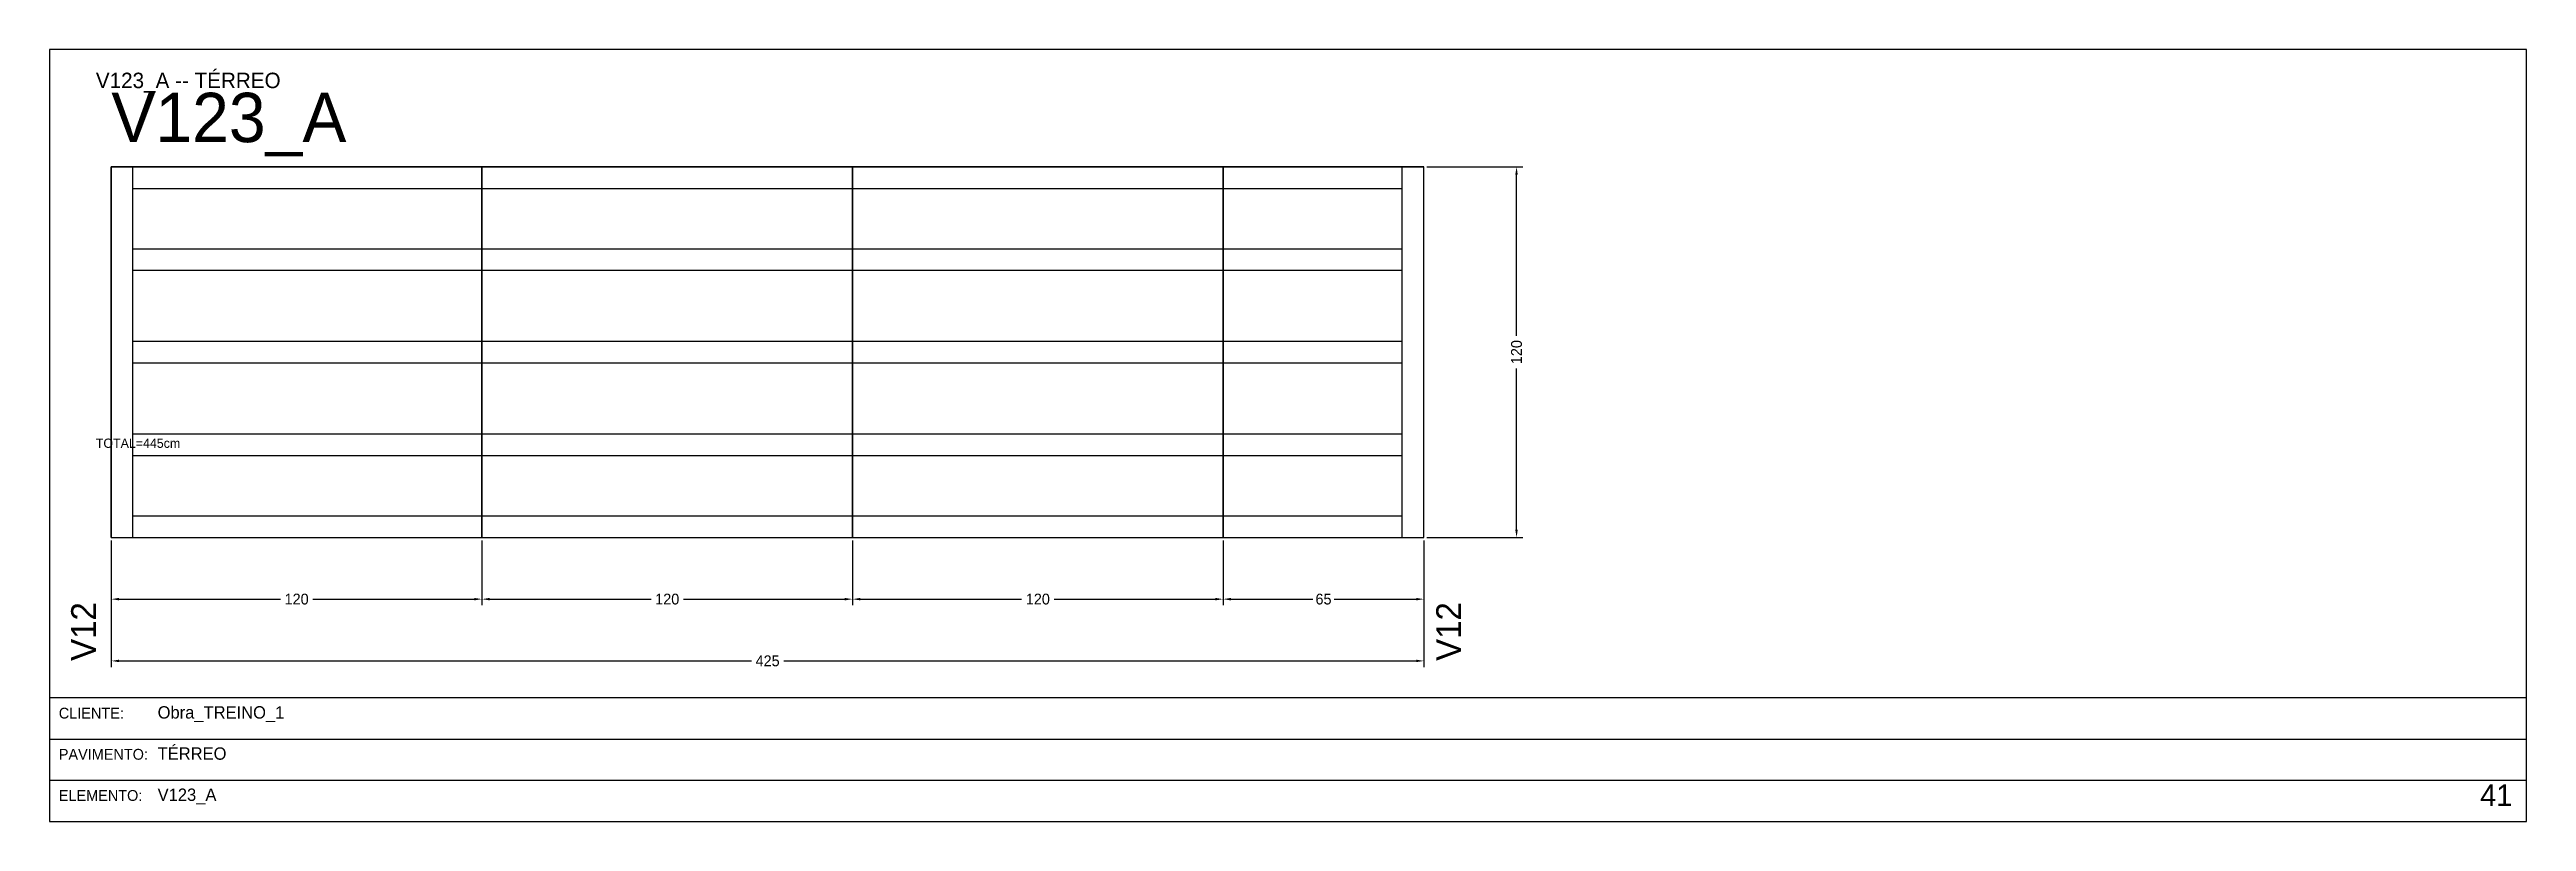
# Model space of a CAD drawing. Header units: metres. Extents: x 0 to 3268, y -4496 to 124.
# Drawn here: x 0 to 802, y -3152 to -2902 of the extents above; entities that cross this region are included whole.
import ezdxf

# ---------------------------------------------------------------- set-up
doc = ezdxf.new("R2010")
doc.units = ezdxf.units.M
for name, color, linetype in [('5', 5, 'Continuous'), ('BORDA_CELULA', 9, 'Continuous'), ('CARIMBO', 9, 'Continuous'), ('COTA', 241, 'Continuous'), ('NOMENCLATURA', 7, 'Continuous'), ('Painéis', 200, 'Continuous'), ('SARR_2.2x7', 40, 'Continuous')]:
    doc.layers.add(name, color=color, linetype=linetype)
doc.dimstyles.new('COTA', dxfattribs={"dimtxt": 3.5, "dimasz": 2.5, "dimexe": 2, "dimexo": 1, "dimgap": 0.9, "dimtad": 1, "dimdec": 0, "dimrnd": 1, "dimcen": 2.5, "dimclrd": 4, "dimclre": 4, "dimclrt": 4, "dimazin": 3, "dimtfac": 1, "dimtmove": 0, "dimatfit": 3})

msp = doc.modelspace()

# ---------------------------------------------------------------- texts
at = {"layer": '5'}
for p in [(15, -3100), (457, -3100)]:
    msp.add_text('V12', height=8, rotation=90, dxfattribs=at).set_placement(p)
at = {"layer": 'CARIMBO', "color": 9}
for s, p in [('CLIENTE:', (3, -3118.67)), ('PAVIMENTO:', (3, -3132)), ('ELEMENTO:', (3, -3145.33))]:
    msp.add_text(s, height=3.5, dxfattribs=at).set_placement(p)
at = {"layer": 'CARIMBO', "color": 2}
for s, p in [('Obra_TREINO_1', (35, -3118.67)), ('TÉRREO', (35, -3132)), ('V123_A', (35, -3145.33))]:
    msp.add_text(s, height=4, dxfattribs=at).set_placement(p)
at = {"layer": 'CARIMBO', "color": 3}
msp.add_text('41', height=7, dxfattribs=at).set_placement((787, -3147))
at = {"layer": 'COTA'}
msp.add_text('TOTAL=445cm', height=3, dxfattribs=at).set_placement((15, -3031))
at = {"layer": 'NOMENCLATURA'}
for s, height, p in [('V123_A -- TÉRREO', 5, (15, -2914.5)), ('V123_A', 16, (20, -2932))]:
    msp.add_text(s, height=height, dxfattribs=at).set_placement(p)

# ---------------------------------------------------------------- blocks, each defined once
blk = doc.blocks.new('_CLOSEDFILLED')
at = {"color": 0, "linetype": 'BYBLOCK'}
blk.add_solid([(-1, 0.16), (0, 0), (-1, -0.16)], dxfattribs=at)
blk = doc.blocks.new('*D373')
at = {"color": 4}
for p, q in [((20, -3061), (20, -3082)), ((140, -3061), (140, -3082)), ((22.5, -3080), (74.75, -3080)), ((85.25, -3080), (137.5, -3080))]:
    blk.add_line(p, q, dxfattribs=at)
at = {"layer": 'Defpoints'}
for p in [(20, -3060), (140, -3060), (20, -3080)]:
    blk.add_point(p, dxfattribs=at)
at = {"layer": 'COTA', "color": 4, "xscale": 2.5, "yscale": 2.5, "rotation": 180}
blk.add_blockref('_CLOSEDFILLED', (20, -3080), dxfattribs=at)
at = {"layer": 'COTA', "color": 4, "xscale": 2.5, "yscale": 2.5}
blk.add_blockref('_CLOSEDFILLED', (140, -3080), dxfattribs=at)
at = {"layer": 'COTA', "color": 4, "insert": (80, -3080), "char_height": 3.5, "attachment_point": 5}
blk.add_mtext('120', dxfattribs=at)
blk = doc.blocks.new('*D374')
at = {"color": 4}
for p, q in [((140, -3061), (140, -3082)), ((260, -3061), (260, -3082)), ((142.5, -3080), (194.75, -3080)), ((205.25, -3080), (257.5, -3080))]:
    blk.add_line(p, q, dxfattribs=at)
at = {"layer": 'Defpoints'}
for p in [(140, -3060), (260, -3060), (140, -3080)]:
    blk.add_point(p, dxfattribs=at)
at = {"layer": 'COTA', "color": 4, "xscale": 2.5, "yscale": 2.5, "rotation": 180}
blk.add_blockref('_CLOSEDFILLED', (140, -3080), dxfattribs=at)
at = {"layer": 'COTA', "color": 4, "xscale": 2.5, "yscale": 2.5}
blk.add_blockref('_CLOSEDFILLED', (260, -3080), dxfattribs=at)
at = {"layer": 'COTA', "color": 4, "insert": (200, -3080), "char_height": 3.5, "attachment_point": 5}
blk.add_mtext('120', dxfattribs=at)
blk = doc.blocks.new('*D375')
at = {"color": 4}
for p, q in [((260, -3061), (260, -3082)), ((380, -3061), (380, -3082)), ((262.5, -3080), (314.75, -3080)), ((325.25, -3080), (377.5, -3080))]:
    blk.add_line(p, q, dxfattribs=at)
at = {"layer": 'Defpoints'}
for p in [(260, -3060), (380, -3060), (260, -3080)]:
    blk.add_point(p, dxfattribs=at)
at = {"layer": 'COTA', "color": 4, "xscale": 2.5, "yscale": 2.5, "rotation": 180}
blk.add_blockref('_CLOSEDFILLED', (260, -3080), dxfattribs=at)
at = {"layer": 'COTA', "color": 4, "xscale": 2.5, "yscale": 2.5}
blk.add_blockref('_CLOSEDFILLED', (380, -3080), dxfattribs=at)
at = {"layer": 'COTA', "color": 4, "insert": (320, -3080), "char_height": 3.5, "attachment_point": 5}
blk.add_mtext('120', dxfattribs=at)
blk = doc.blocks.new('*D376')
at = {"color": 4}
for p, q in [((380, -3061), (380, -3082)), ((445, -3061), (445, -3082)), ((382.5, -3080), (409, -3080)), ((416, -3080), (442.5, -3080))]:
    blk.add_line(p, q, dxfattribs=at)
at = {"layer": 'Defpoints'}
for p in [(380, -3060), (445, -3060), (380, -3080)]:
    blk.add_point(p, dxfattribs=at)
at = {"layer": 'COTA', "color": 4, "xscale": 2.5, "yscale": 2.5, "rotation": 180}
blk.add_blockref('_CLOSEDFILLED', (380, -3080), dxfattribs=at)
at = {"layer": 'COTA', "color": 4, "xscale": 2.5, "yscale": 2.5}
blk.add_blockref('_CLOSEDFILLED', (445, -3080), dxfattribs=at)
at = {"layer": 'COTA', "color": 4, "insert": (412.5, -3080), "char_height": 3.5, "attachment_point": 5}
blk.add_mtext('65', dxfattribs=at)
blk = doc.blocks.new('*D377')
at = {"color": 4}
for p, q in [((20, -3061), (20, -3102)), ((445, -3061), (445, -3102)), ((22.5, -3100), (227.25, -3100)), ((237.75, -3100), (442.5, -3100))]:
    blk.add_line(p, q, dxfattribs=at)
at = {"layer": 'Defpoints'}
for p in [(20, -3060), (445, -3060), (20, -3100)]:
    blk.add_point(p, dxfattribs=at)
at = {"layer": 'COTA', "color": 4, "xscale": 2.5, "yscale": 2.5, "rotation": 180}
blk.add_blockref('_CLOSEDFILLED', (20, -3100), dxfattribs=at)
at = {"layer": 'COTA', "color": 4, "xscale": 2.5, "yscale": 2.5}
blk.add_blockref('_CLOSEDFILLED', (445, -3100), dxfattribs=at)
at = {"layer": 'COTA', "color": 4, "insert": (232.5, -3100), "char_height": 3.5, "attachment_point": 5}
blk.add_mtext('425', dxfattribs=at)
blk = doc.blocks.new('*D378')
at = {"color": 4}
for p, q in [((446, -2940), (477, -2940)), ((475, -2994.75), (475, -2942.5)), ((475, -3057.5), (475, -3005.25)), ((446, -3060), (477, -3060))]:
    blk.add_line(p, q, dxfattribs=at)
at = {"layer": 'Defpoints'}
for p in [(445, -2940), (445, -3060), (475, -3060)]:
    blk.add_point(p, dxfattribs=at)
at = {"layer": 'COTA', "color": 4, "xscale": 2.5, "yscale": 2.5}
for p, rotation in [((475, -2940), 90), ((475, -3060), 270)]:
    blk.add_blockref('_CLOSEDFILLED', p, dxfattribs=dict(at, rotation=rotation))
at = {"layer": 'COTA', "color": 4, "insert": (475, -3000), "char_height": 3.5, "attachment_point": 5, "rotation": 90}
blk.add_mtext('120', dxfattribs=at)
blk = doc.blocks.new('*D379')
at = {"color": 4}
for p, q in [((446, -2940), (477, -2940)), ((475, -2994.75), (475, -2942.5)), ((475, -3057.5), (475, -3005.25)), ((446, -3060), (477, -3060))]:
    blk.add_line(p, q, dxfattribs=at)
at = {"layer": 'Defpoints'}
for p in [(445, -2940), (445, -3060), (475, -3060)]:
    blk.add_point(p, dxfattribs=at)
at = {"layer": 'COTA', "color": 4, "xscale": 2.5, "yscale": 2.5}
for p, rotation in [((475, -2940), 90), ((475, -3060), 270)]:
    blk.add_blockref('_CLOSEDFILLED', p, dxfattribs=dict(at, rotation=rotation))
at = {"layer": 'COTA', "color": 4, "insert": (475, -3000), "char_height": 3.5, "attachment_point": 5, "rotation": 90}
blk.add_mtext('120', dxfattribs=at)
blk = doc.blocks.new('*D380')
at = {"color": 4}
for p, q in [((446, -2940), (477, -2940)), ((475, -2994.75), (475, -2942.5)), ((475, -3057.5), (475, -3005.25)), ((446, -3060), (477, -3060))]:
    blk.add_line(p, q, dxfattribs=at)
at = {"layer": 'Defpoints'}
for p in [(445, -2940), (445, -3060), (475, -3060)]:
    blk.add_point(p, dxfattribs=at)
at = {"layer": 'COTA', "color": 4, "xscale": 2.5, "yscale": 2.5}
for p, rotation in [((475, -2940), 90), ((475, -3060), 270)]:
    blk.add_blockref('_CLOSEDFILLED', p, dxfattribs=dict(at, rotation=rotation))
at = {"layer": 'COTA', "color": 4, "insert": (475, -3000), "char_height": 3.5, "attachment_point": 5, "rotation": 90}
blk.add_mtext('120', dxfattribs=at)
blk = doc.blocks.new('*D381')
at = {"color": 4}
for p, q in [((446, -2940), (477, -2940)), ((475, -2994.75), (475, -2942.5)), ((475, -3057.5), (475, -3005.25)), ((446, -3060), (477, -3060))]:
    blk.add_line(p, q, dxfattribs=at)
at = {"layer": 'Defpoints'}
for p in [(445, -2940), (445, -3060), (475, -3060)]:
    blk.add_point(p, dxfattribs=at)
at = {"layer": 'COTA', "color": 4, "xscale": 2.5, "yscale": 2.5}
for p, rotation in [((475, -2940), 90), ((475, -3060), 270)]:
    blk.add_blockref('_CLOSEDFILLED', p, dxfattribs=dict(at, rotation=rotation))
at = {"layer": 'COTA', "color": 4, "insert": (475, -3000), "char_height": 3.5, "attachment_point": 5, "rotation": 90}
blk.add_mtext('120', dxfattribs=at)

# ---------------------------------------------------------------- dimensions: what is measured, and where the dimension line sits
at = {"layer": 'COTA'}
for picture in ['*D378', '*D379', '*D380', '*D381']:
    dim = msp.add_linear_dim(base=(475, -3060), p1=(445, -3060), p2=(445, -2940), angle=90, dimstyle='COTA', dxfattribs=at)
    dim.commit()
    dim.dimension.update_dxf_attribs({"geometry": picture, "text_midpoint": (475, -3000)})
for base, p1, p2, picture, middle in [((20, -3080), (20, -3060), (140, -3060), '*D373', (80, -3080)), ((20, -3100), (20, -3060), (445, -3060), '*D377', (232.5, -3100)), ((140, -3080), (140, -3060), (260, -3060), '*D374', (200, -3080)), ((260, -3080), (260, -3060), (380, -3060), '*D375', (320, -3080)), ((380, -3080), (380, -3060), (445, -3060), '*D376', (412.5, -3080))]:
    dim = msp.add_linear_dim(base=base, p1=p1, p2=p2, dimstyle='COTA', dxfattribs=at)
    dim.commit()
    dim.dimension.update_dxf_attribs({"geometry": picture, "text_midpoint": middle})

# ---------------------------------------------------------------- linework, layer by layer
at = {"layer": 'BORDA_CELULA'}
for points in [[(0, -3152), (802, -3152), (802, -2902), (0, -2902)], [(0, -3152), (802, -3152), (802, -3112), (0, -3112)]]:
    msp.add_lwpolyline(points, close=True, dxfattribs=at)
at = {"layer": 'CARIMBO'}
for p, q in [((0, -3125.33), (802, -3125.33)), ((0, -3138.67), (802, -3138.67)), ((0, -3152), (802, -3152))]:
    msp.add_line(p, q, dxfattribs=at)
at = {"layer": 'Painéis'}
for points in [[(20, -3060), (20, -2940)], [(20, -2940), (140, -2940)], [(20, -3060), (140, -3060), (140, -2940), (20, -2940), (20, -3060)], [(140, -3060), (140, -2940)], [(140, -2940), (260, -2940)], [(140, -3060), (260, -3060), (260, -2940), (140, -2940), (140, -3060)], [(260, -3060), (260, -2940)], [(260, -2940), (380, -2940)], [(260, -3060), (380, -3060), (380, -2940), (260, -2940), (260, -3060)], [(380, -3060), (380, -2940)], [(380, -2940), (445, -2940)], [(380, -3060), (445, -3060), (445, -2940), (380, -2940), (380, -3060)], [(445, -3060), (445, -2940)], [(20, -3060), (140, -3060)], [(140, -3060), (260, -3060)], [(260, -3060), (380, -3060)], [(380, -3060), (445, -3060)]]:
    msp.add_lwpolyline(points, dxfattribs=at)
at = {"layer": 'SARR_2.2x7'}
for points in [[(27, -3060), (27, -2940)], [(438, -3060), (438, -2940)], [(27, -2947), (140, -2947)], [(140, -2947), (260, -2947)], [(260, -2947), (380, -2947)], [(380, -2947), (438, -2947)], [(27, -2966.5), (140, -2966.5)], [(140, -2966.5), (260, -2966.5)], [(260, -2966.5), (380, -2966.5)], [(380, -2966.5), (438, -2966.5)], [(27, -2973.5), (140, -2973.5)], [(140, -2973.5), (260, -2973.5)], [(260, -2973.5), (380, -2973.5)], [(380, -2973.5), (438, -2973.5)], [(27, -2996.5), (140, -2996.5)], [(140, -2996.5), (260, -2996.5)], [(260, -2996.5), (380, -2996.5)], [(380, -2996.5), (438, -2996.5)], [(27, -3003.5), (140, -3003.5)], [(140, -3003.5), (260, -3003.5)], [(260, -3003.5), (380, -3003.5)], [(380, -3003.5), (438, -3003.5)], [(27, -3026.5), (140, -3026.5)], [(140, -3026.5), (260, -3026.5)], [(260, -3026.5), (380, -3026.5)], [(380, -3026.5), (438, -3026.5)], [(27, -3033.5), (140, -3033.5)], [(140, -3033.5), (260, -3033.5)], [(260, -3033.5), (380, -3033.5)], [(380, -3033.5), (438, -3033.5)], [(27, -3053), (140, -3053)], [(140, -3053), (260, -3053)], [(260, -3053), (380, -3053)], [(380, -3053), (438, -3053)]]:
    msp.add_lwpolyline(points, dxfattribs=at)

msp.set_redraw_order([(e.dxf.handle, doc.entitydb.next_handle()) for e in msp.query("TEXT MTEXT ATTDEF DIMENSION ARC_DIMENSION")])  # texts and dimensions are drawn at this point

doc.saveas('drawing.dxf')
